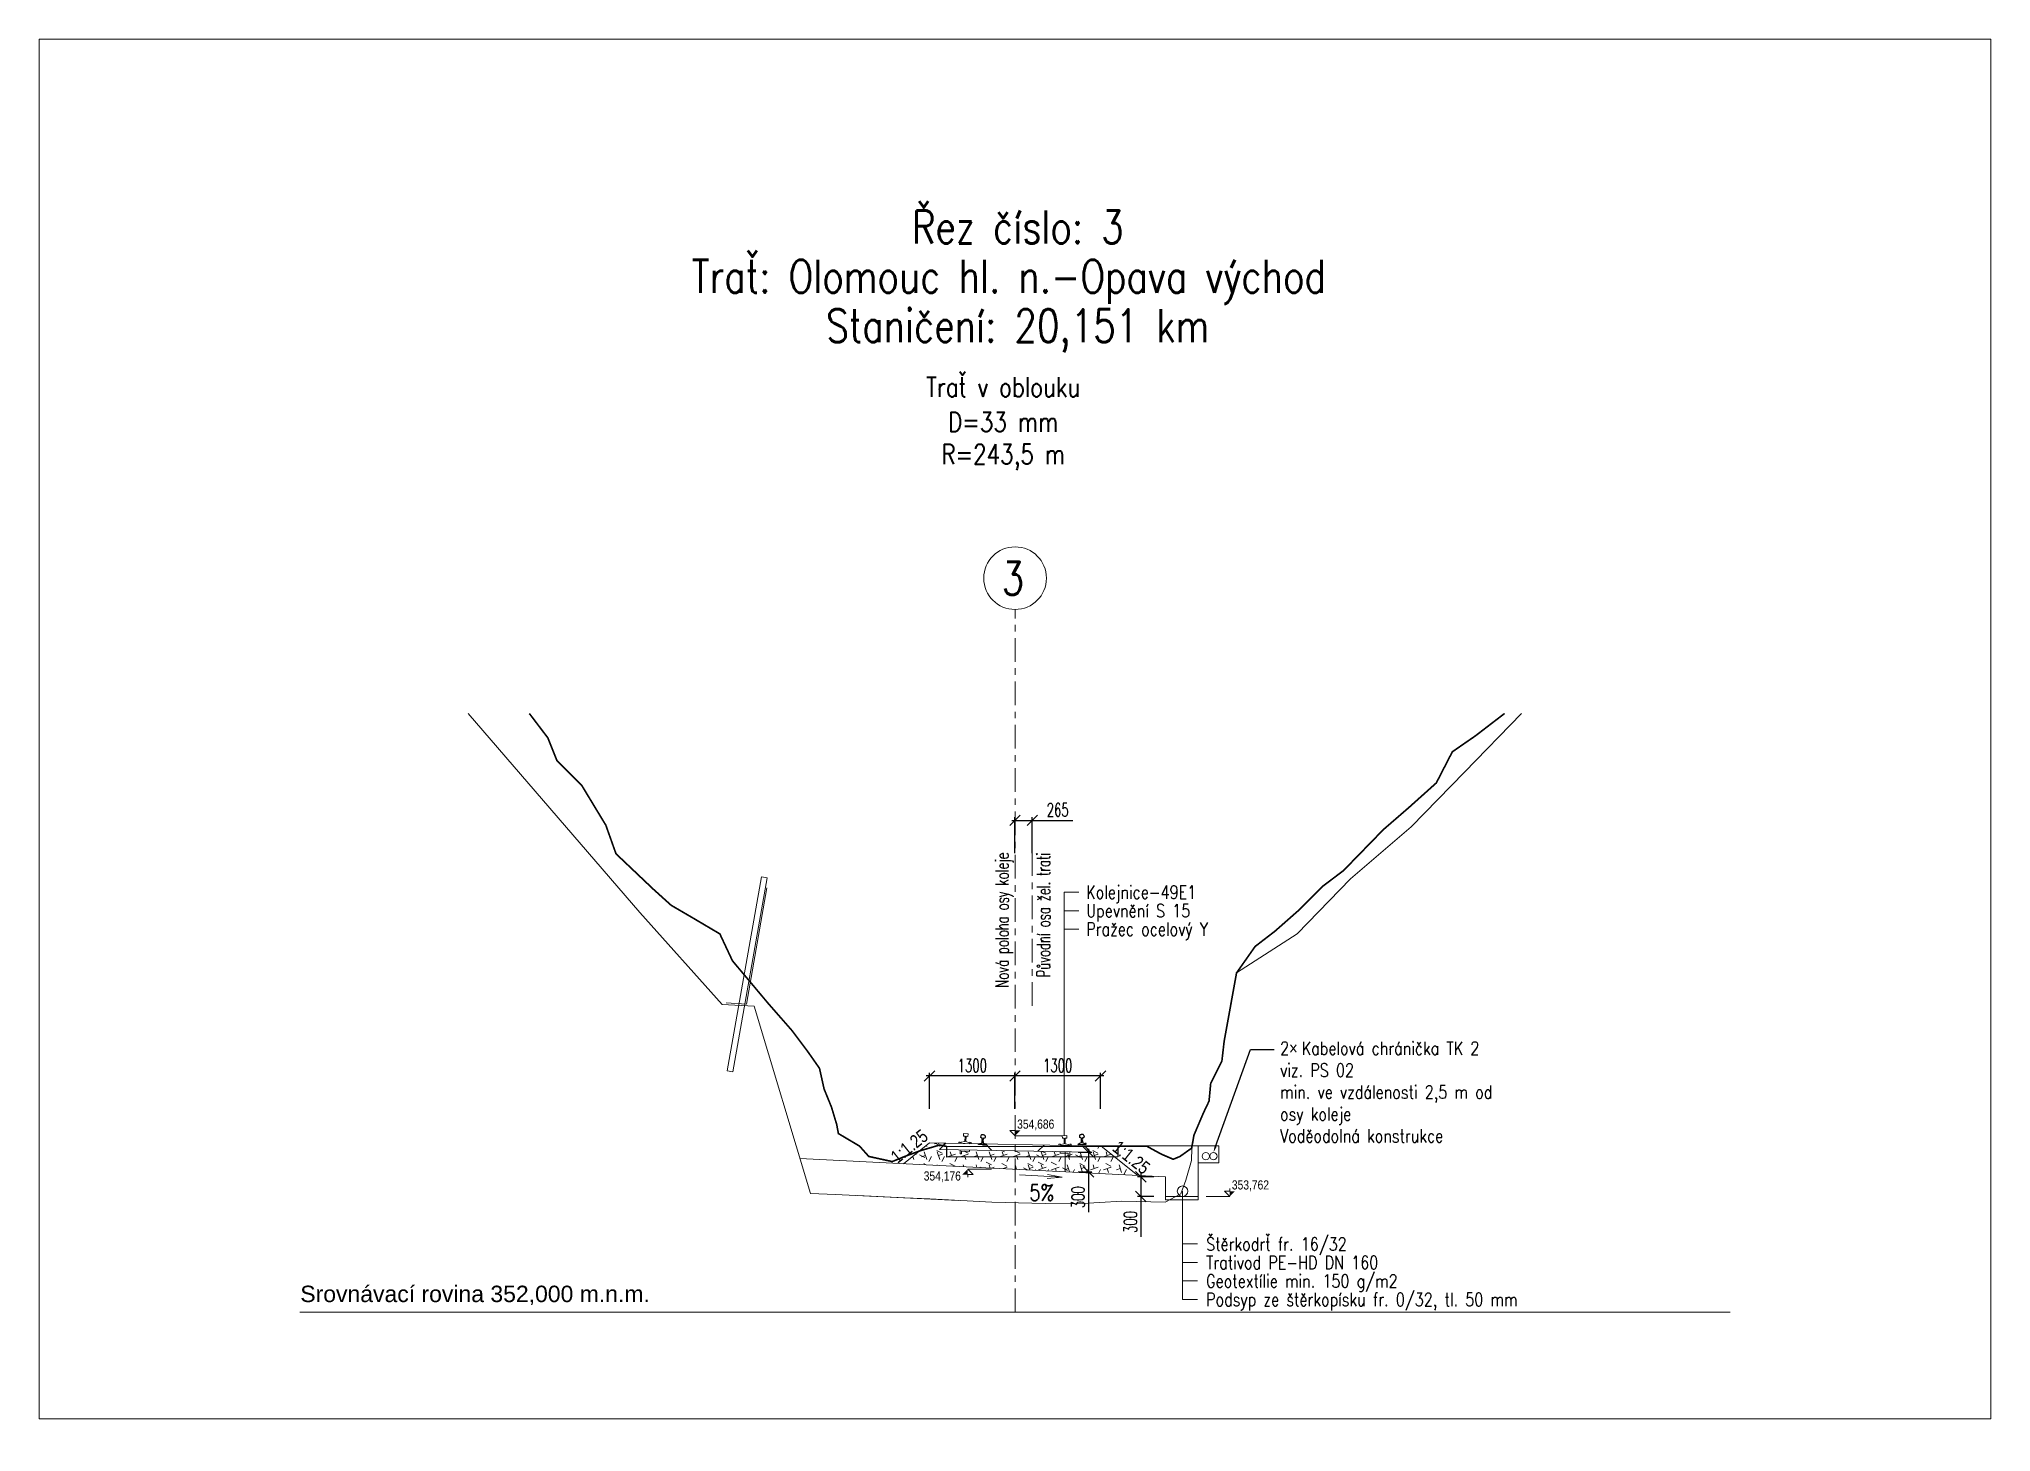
# Model space of a CAD drawing. Header units: millimetres. Extents: x -533422 to -532014, y -1115269 to -1112931.
# Drawn here: x -533342.11 to -533312.41, y -1112952.4 to -1112931.2 of the extents above; entities that cross this region are included whole.
import ezdxf
from ezdxf import colors
from ezdxf.entities.mleader import LeaderData, LeaderLine
from ezdxf.enums import TextEntityAlignment as Align
from ezdxf.math import Vec2, Vec3

# ---------------------------------------------------------------- set-up
doc = ezdxf.new("R2010")
doc.units = ezdxf.units.MM
doc.header["$PDMODE"] = 3
doc.header["$PDSIZE"] = 0.5
doc.linetypes.add('ACAD_ISO10W100', pattern=[18, 12, -3, 0, -3])
for name, color, linetype in [('002 Linie  svahu', 8, 'Continuous'), ('_původní pražec-řezy', 7, 'Continuous'), ('_vodítka-řezy', 4, 'Continuous')]:
    doc.layers.add(name, color=color, linetype=linetype)
for name, color, linetype, lineweight in [('_popisy-řezy', 1, 'Continuous', 18), ('_příčné řezy-řezy', 1, 'Continuous', 20), ('_svršek-řezy', 1, 'Continuous', 18), ('_šrafy-řezy', 1, 'Continuous', 15), ('původní terén', 7, 'Continuous', 15), ('stránka A4', 3, 'Continuous', 0)]:
    doc.layers.add(name, color=color, linetype=linetype, lineweight=lineweight)
doc.styles.add('ARI 1_50(01)', font='arial.ttf', dxfattribs={"height": 0.2})
doc.styles.add('promile', font='romans71n.shx', dxfattribs={"width": 0.8})
doc.styles.get("Standard").update_dxf_attribs({"font": 'arial.ttf'})
doc.styles.add('Standard 1_100', font='romans.shx', dxfattribs={"width": 0.65, "height": 0.2})
doc.styles.add('‰', font='romans71n.shx', dxfattribs={"width": 0.8})
doc.dimstyles.new('1_100', dxfattribs={"dimtxt": 0.2, "dimasz": 0.16, "dimexe": 0.05, "dimexo": 0.2, "dimgap": 0.06, "dimtad": 1, "dimdec": 0, "dimlfac": 1000, "dimrnd": 5, "dimzin": 0, "dimtxsty": 'Standard 1_100', "dimblk": 'OBLIQUE', "dimcen": 2.5, "dimdle": 0.05, "dimclrd": 256, "dimclre": 256, "dimclrt": 1, "dimadec": 0, "dimazin": 0, "dimtfac": 1, "dimtdec": 0, "dimtmove": 0, "dimatfit": 3, "dimfxl": 0.5, "dimfxlon": 1, "dimtfillclr": 256, "dimarcsym": 0})

msp = doc.modelspace()

# ---------------------------------------------------------------- texts
at = {"layer": '_popisy-řezy', "linetype": 'Continuous', "lineweight": 13, "style": 'promile', "width": 0.8}
for s, height, p in [('Řez číslo: 3', 0.5, (-533327.2131, -1112934.3104)), ('Trať: Olomouc hl. n.-Opava východ ', 0.5, (-533327.2131, -1112935.0604)), ('Staničení: 20,151 km', 0.5, (-533327.2131, -1112935.8104)), ('Trať v oblouku', 0.3, (-533327.4357, -1112936.6458)), ('D=33 mm', 0.3, (-533327.4357, -1112937.1766)), ('R=243,5 m', 0.3, (-533327.4357, -1112937.6669))]:
    msp.add_text(s, height=height, dxfattribs=at).set_placement(p, align=Align.CENTER)
at = {"layer": '_popisy-řezy', "color": 1, "lineweight": 13, "style": 'promile', "width": 0.8}
msp.add_text('3', height=0.5, dxfattribs=at).set_placement((-533327.2877, -1112939.6561), align=Align.CENTER)
at = {"layer": '_popisy-řezy', "linetype": 'Continuous', "style": '‰', "width": 0.8}
for s, p in [(' Kolejnice-49E1', (-533326.282, -1112944.1847)), (' Upevnění S 15', (-533326.282, -1112944.466)), (' Pražec ocelový Y', (-533326.282, -1112944.7472)), ('Štěrkodrť fr. 16/32', (-533324.3477, -1112949.5403)), ('Trativod PE-HD DN 160', (-533324.3477, -1112949.8215)), ('Geotextílie min. 150 g/m2', (-533324.3477, -1112950.1028)), ('Podsyp ze štěrkopísku fr. 0/32, tl. 50 mm', (-533324.3477, -1112950.384))]:
    msp.add_text(s, height=0.2, dxfattribs=at).set_placement(p, align=Align.MIDDLE_LEFT)
at = {"layer": '_popisy-řezy', "linetype": 'Continuous', "lineweight": 13, "width": 0.8}
for rotation, p in [(38.65981, (-533328.8018, -1112948.1291)), (321.52171, (-533325.5472, -1112948.2994))]:
    msp.add_text('1:1.25', height=0.2, rotation=rotation, dxfattribs=at).set_placement(p, align=Align.CENTER)
at = {"layer": '_popisy-řezy', "linetype": 'Continuous', "lineweight": 13, "style": 'promile', "width": 0.8}
msp.add_text('5%', height=0.25, dxfattribs=at).set_placement((-533327.037, -1112948.8813))
at = {"layer": '_popisy-řezy', "color": 1, "lineweight": 15, "style": 'ARI 1_50(01)'}
msp.add_text('Srovnávací rovina 352,000 m.n.m.', height=0.25, rotation=0, dxfattribs=at).set_placement((-533338.1302, -1112950.4238))
at = {"layer": '_svršek-řezy', "width": 0.8}
for s, p in [('354,686', (-533327.2232, -1112947.7845)), ('354,176', (-533328.6445, -1112948.5737)), ('353,762', (-533323.956, -1112948.7099))]:
    msp.add_text(s, height=0.14, dxfattribs=at).set_placement(p)
at = {"layer": '_vodítka-řezy', "color": 1, "lineweight": 15, "style": 'Standard 1_100', "width": 0.65}
msp.add_text('Nová poloha osy koleje', height=0.2, rotation=90, dxfattribs=at).set_placement((-533327.3525, -1112943.581), align=Align.RIGHT)

# ---------------------------------------------------------------- blocks, each defined once
blk = doc.blocks.new('RC_VYZNA')
for p, q in [((-2, 2), (0, 2)), ((0, 0), (-2, 2)), ((0, 2), (0, 3))]:
    blk.add_line(p, q)
blk.add_solid([(0, 0), (0, 0), (0, 2), (2, 2)])
blk = doc.blocks.new('Původní svršek')
at = {"layer": '_vodítka-řezy', "color": 12, "linetype": 'ACAD_ISO10W100', "lineweight": 0, "ltscale": 0.03, "extrusion": (0, 1, 6.12303e-17)}
blk.add_line((-675139.828, -974938.843), (-675139.828, -974936.508), dxfattribs=at)
at = {"layer": '_vodítka-řezy', "style": 'Standard 1_100', "width": 0.65}
blk.add_text('Původní osa žel. trati', height=0.2, rotation=90, dxfattribs=at).set_placement((-675139.558, -974936.508), align=Align.RIGHT)
blk = doc.blocks.new('A$C249728DF')
at = {"color": 7}
for p, q in [((0.715, 0.105), (0.717, 0.08)), ((0.74, 0.075), (0.719, 0.079)), ((0.752, 0.026), (0.749, 0.056)), ((0.766, 0.028), (0.762, 0.058)), ((0.766, 0.078), (0.785, 0.087)), ((0.782, 0.114), (0.786, 0.09)), ((-0.807, -0.149), (-0.807, -0.143)), ((-0.805, -0.14), (-0.792, -0.138)), ((-0.744, -0.149), (-0.805, -0.151)), ((-0.759, -0.127), (-0.784, -0.136)), ((-0.782, -0.015), (-0.783, -0.039)), ((-0.761, -0.048), (-0.781, -0.041)), ((-0.753, -0.097), (-0.754, -0.067)), ((-0.744, -0.149), (-0.683, -0.147)), ((-0.739, -0.097), (-0.74, -0.067)), ((-0.735, -0.047), (-0.714, -0.039)), ((-0.731, -0.126), (-0.705, -0.133)), ((-0.715, -0.013), (-0.713, -0.037)), ((-0.685, -0.136), (-0.698, -0.135)), ((-0.682, -0.145), (-0.682, -0.139)), ((0.704, -0.031), (0.703, -0.025)), ((0.705, -0.022), (0.718, -0.018)), ((0.766, -0.025), (0.706, -0.033)), ((0.749, -0.004), (0.725, -0.016)), ((0.766, -0.025), (0.827, -0.017)), ((0.777, 0), (0.804, -0.005)), ((0.824, -0.006), (0.811, -0.006)), ((0.828, -0.015), (0.827, -0.009))]:
    blk.add_line(p, q, dxfattribs=at)
blk.add_lwpolyline([(-1.269, -0.381), (-1.283, -0.219), (1.309, -0.006), (1.322, -0.168), (-1.269, -0.381)], dxfattribs=at)
for centre, radius, start, end in [((-0.74, -0.3), 0.3, 90.0237, 91.8383), ((-0.74, -0.08), 0.08, 80.204, 90.0475), ((0.728, 0.106), 0.013, 109.1975, 184.2723), ((0.719, 0.081), 0.002, 184.2723, 259.1282), ((0.75, 0.043), 0.08, 99.3539, 109.1975), ((0.786, -0.174), 0.3, 97.5631, 99.3778), ((0.739, 0.068), 0.007, 17.9715, 79.1282), ((0.669, 0.045), 0.08, 7.5631, 17.9715), ((0.786, -0.174), 0.3, 95.7485, 97.5631), ((0.746, 0.002), 0.007, 295.9902, 356.0557), ((0.634, 0.01), 0.12, 356.0557, 7.5631), ((0.764, 0.045), 0.08, 85.9288, 95.7724), ((0.769, 0.072), 0.007, 115.9981, 177.1547), ((0.842, 0.068), 0.08, 177.1547, 187.5631), ((0.885, 0.044), 0.12, 187.5631, 199.0706), ((0.769, 0.111), 0.013, 10.854, 85.9288), ((0.779, 0.007), 0.007, 199.0706, 259.136), ((0.784, 0.089), 0.002, 295.9981, 10.854), ((-0.804, -0.143), 0.003, 99.583, 181.8383), ((-0.805, -0.149), 0.0015, 181.8383, 271.8383), ((-0.798, -0.098), 0.04, 279.583, 290.2654), ((-0.781, -0.039), 0.002, 178.5474, 253.4034), ((-0.769, -0.015), 0.013, 103.4727, 178.5474), ((-0.754, -0.08), 0.08, 93.6291, 103.4727), ((-0.763, -0.054), 0.007, 12.2467, 73.4034), ((-0.74, -0.3), 0.3, 91.8383, 93.653), ((-0.762, -0.12), 0.007, 290.2654, 350.3308), ((-0.834, -0.07), 0.08, 1.8383, 12.2467), ((-0.873, -0.101), 0.12, 350.3308, 1.8383), ((-0.66, -0.064), 0.08, 171.4299, 181.8383), ((-0.732, -0.053), 0.007, 110.2733, 171.4299), ((-0.619, -0.093), 0.12, 181.8383, 193.3458), ((-0.729, -0.119), 0.007, 193.3458, 253.4112), ((-0.728, -0.014), 0.013, 5.1292, 80.204), ((-0.715, -0.037), 0.002, 290.2733, 5.1292), ((-0.694, -0.095), 0.04, 253.4112, 264.0936), ((-0.685, -0.139), 0.003, 1.8383, 84.0936), ((-0.683, -0.145), 0.0015, 271.8383, 1.8383), ((0.706, -0.025), 0.003, 105.3078, 187.5631), ((0.706, -0.031), 0.0015, 187.5631, 277.5631), ((0.708, 0.02), 0.04, 285.3078, 295.9902), ((0.811, 0.034), 0.04, 259.136, 269.8184), ((0.824, -0.009), 0.003, 7.5631, 89.8184), ((0.827, -0.015), 0.0015, 277.5631, 7.5631)]:
    blk.add_arc(centre, radius, start, end, dxfattribs=at)
blk = doc.blocks.new('_Oblique')
at = {"color": 0, "linetype": 'ByBlock', "lineweight": -2}
blk.add_line((0.5, 0.5), (-0.5, -0.5), dxfattribs=at)
blk = doc.blocks.new('*D97')
at = {"layer": '_příčné řezy-řezy', "linetype": 'Continuous', "lineweight": -2}
for p, q in [((-533327.206, -1112946.982), (-533328.606, -1112946.982)), ((-533328.556, -1112947.482), (-533328.556, -1112946.932)), ((-533327.256, -1112946.982), (-533327.256, -1112947.032))]:
    blk.add_line(p, q, dxfattribs=at)
at = {"layer": 'Defpoints', "color": 0}
for p in [(-533328.556, -1112946.982), (-533327.256, -1112946.947), (-533328.556, -1112948.101)]:
    blk.add_point(p, dxfattribs=at)
at = {"layer": '_příčné řezy-řezy', "lineweight": -2, "xscale": 0.16, "yscale": 0.16, "zscale": 0.16, "rotation": 180}
blk.add_blockref('_Oblique', (-533328.556, -1112946.982), dxfattribs=at)
at = {"layer": '_příčné řezy-řezy', "lineweight": -2, "xscale": 0.16, "yscale": 0.16, "zscale": 0.16}
blk.add_blockref('_Oblique', (-533327.256, -1112946.982), dxfattribs=at)
at = {"layer": '_příčné řezy-řezy', "color": 1, "lineweight": 9, "insert": (-533327.906, -1112946.822), "char_height": 0.2, "attachment_point": 5, "style": 'Standard 1_100'}
blk.add_mtext('1300', dxfattribs=at)
blk = doc.blocks.new('*D98')
at = {"layer": '_příčné řezy-řezy', "linetype": 'Continuous', "lineweight": -2}
for p, q in [((-533325.906, -1112946.982), (-533327.306, -1112946.982)), ((-533327.256, -1112947.482), (-533327.256, -1112946.932)), ((-533325.956, -1112947.482), (-533325.956, -1112946.932))]:
    blk.add_line(p, q, dxfattribs=at)
at = {"layer": 'Defpoints', "color": 0}
for p in [(-533327.256, -1112946.982), (-533327.256, -1112948.101), (-533325.956, -1112948.101)]:
    blk.add_point(p, dxfattribs=at)
at = {"layer": '_příčné řezy-řezy', "lineweight": -2, "xscale": 0.16, "yscale": 0.16, "zscale": 0.16, "rotation": 180}
blk.add_blockref('_Oblique', (-533327.256, -1112946.982), dxfattribs=at)
at = {"layer": '_příčné řezy-řezy', "lineweight": -2, "xscale": 0.16, "yscale": 0.16, "zscale": 0.16}
blk.add_blockref('_Oblique', (-533325.956, -1112946.982), dxfattribs=at)
at = {"layer": '_příčné řezy-řezy', "color": 1, "lineweight": 9, "insert": (-533326.606, -1112946.822), "char_height": 0.2, "attachment_point": 5, "style": 'Standard 1_100'}
blk.add_mtext('1300', dxfattribs=at)
blk = doc.blocks.new('*D115')
at = {"layer": '_příčné řezy-řezy', "linetype": 'Continuous', "lineweight": -2}
for p, q in [((-533327.256, -1112943.591), (-533327.256, -1112943.041)), ((-533326.992, -1112943.591), (-533326.992, -1112943.041)), ((-533327.306, -1112943.091), (-533326.992, -1112943.091)), ((-533326.992, -1112943.091), (-533326.377, -1112943.091))]:
    blk.add_line(p, q, dxfattribs=at)
at = {"layer": 'Defpoints', "color": 0}
for p in [(-533326.992, -1112943.091), (-533327.256, -1112943.878), (-533326.992, -1112943.881)]:
    blk.add_point(p, dxfattribs=at)
at = {"layer": '_příčné řezy-řezy', "lineweight": -2, "xscale": 0.16, "yscale": 0.16, "zscale": 0.16, "rotation": 180}
blk.add_blockref('_Oblique', (-533327.256, -1112943.091), dxfattribs=at)
at = {"layer": '_příčné řezy-řezy', "lineweight": -2, "xscale": 0.16, "yscale": 0.16, "zscale": 0.16}
blk.add_blockref('_Oblique', (-533326.992, -1112943.091), dxfattribs=at)
at = {"layer": '_příčné řezy-řezy', "color": 1, "lineweight": 9, "insert": (-533326.605, -1112942.931), "char_height": 0.2, "attachment_point": 5, "style": 'Standard 1_100'}
blk.add_mtext('265', dxfattribs=at)
blk = doc.blocks.new('*D140')
at = {"layer": '_příčné řezy-řezy', "linetype": 'Continuous', "lineweight": -2}
for p, q in [((-533326.137, -1112948.09), (-533326.137, -1112948.44)), ((-533326.294, -1112948.14), (-533326.087, -1112948.14)), ((-533326.294, -1112948.44), (-533326.087, -1112948.44)), ((-533326.137, -1112948.44), (-533326.137, -1112949.054))]:
    blk.add_line(p, q, dxfattribs=at)
at = {"layer": 'Defpoints', "color": 0}
for p in [(-533326.494, -1112948.14), (-533326.494, -1112948.44), (-533326.137, -1112948.44)]:
    blk.add_point(p, dxfattribs=at)
at = {"layer": '_příčné řezy-řezy', "lineweight": -2, "xscale": 0.16, "yscale": 0.16, "zscale": 0.16}
for p, rotation in [((-533326.137, -1112948.14), 90), ((-533326.137, -1112948.44), 270)]:
    blk.add_blockref('_Oblique', p, dxfattribs=dict(at, rotation=rotation))
at = {"layer": '_příčné řezy-řezy', "color": 1, "lineweight": 9, "insert": (-533326.297, -1112948.827), "char_height": 0.2, "attachment_point": 5, "rotation": 90, "style": 'Standard 1_100'}
blk.add_mtext('300', dxfattribs=at)
blk = doc.blocks.new('*D141')
at = {"layer": '_příčné řezy-řezy', "linetype": 'Continuous', "lineweight": -2}
for p, q in [((-533325.144, -1112948.517), (-533325.39, -1112948.517)), ((-533325.34, -1112948.467), (-533325.34, -1112948.817)), ((-533325.144, -1112948.817), (-533325.39, -1112948.817)), ((-533325.34, -1112948.817), (-533325.34, -1112949.431))]:
    blk.add_line(p, q, dxfattribs=at)
at = {"layer": 'Defpoints', "color": 0}
for p in [(-533324.944, -1112948.517), (-533325.34, -1112948.817), (-533324.944, -1112948.817)]:
    blk.add_point(p, dxfattribs=at)
at = {"layer": '_příčné řezy-řezy', "lineweight": -2, "xscale": 0.16, "yscale": 0.16, "zscale": 0.16}
for p, rotation in [((-533325.34, -1112948.517), 90), ((-533325.34, -1112948.817), 270)]:
    blk.add_blockref('_Oblique', p, dxfattribs=dict(at, rotation=rotation))
at = {"layer": '_příčné řezy-řezy', "color": 1, "lineweight": 9, "insert": (-533325.5, -1112949.204), "char_height": 0.2, "attachment_point": 5, "rotation": 90, "style": 'Standard 1_100'}
blk.add_mtext('300', dxfattribs=at)

# ---------------------------------------------------------------- dimensions: what is measured, and where the dimension line sits
at = {"layer": '_příčné řezy-řezy', "linetype": 'Continuous', "lineweight": 9}
for base, p1, p2, picture, middle in [((-533326.9917, -1112943.0911), (-533327.2557, -1112943.8779), (-533326.9917, -1112943.8812), '*D115', (-533326.6046, -1112942.9311)), ((-533328.5557, -1112946.9818), (-533327.2557, -1112946.9469), (-533328.5557, -1112948.1009), '*D97', (-533327.9057, -1112946.8218)), ((-533327.2557, -1112946.9818), (-533325.9557, -1112948.1009), (-533327.2557, -1112948.1009), '*D98', (-533326.6057, -1112946.8218))]:
    dim = msp.add_linear_dim(base=base, p1=p1, p2=p2, dimstyle='1_100', dxfattribs=at)
    dim.commit()
    dim.dimension.update_dxf_attribs({"geometry": picture, "text_midpoint": middle})
for base, p1, p2, picture, middle in [((-533326.1365, -1112948.4397), (-533326.4936, -1112948.1397), (-533326.4936, -1112948.4397), '*D140', (-533326.2965, -1112948.8269)), ((-533325.3399, -1112948.817), (-533324.9445, -1112948.517), (-533324.9445, -1112948.817), '*D141', (-533325.4999, -1112949.2041))]:
    dim = msp.add_linear_dim(base=base, p1=p1, p2=p2, angle=90, dimstyle='1_100', dxfattribs=at)
    dim.commit()
    dim.dimension.update_dxf_attribs({"geometry": picture, "text_midpoint": middle})

# ---------------------------------------------------------------- hatches: boundary and pattern name
at = {"layer": '_šrafy-řezy', "linetype": 'Continuous'}
h = msp.add_hatch(dxfattribs=at)
h.set_pattern_fill('UNIHER', color=1, scale=0.05, style=0)
h.set_pattern_definition([(18.435, (141812.83852, -138008.09968), (0.197642177225, 0.197642530296), [0.0625, -0.5, 0.125, -0.5625]), (18.435, (141812.97687, -138008.11944), (0.197642177225, 0.197642530296), [0.125, -0.5, 0.0625, -0.5625]), (108.435, (141812.8583, -138008.15897), (0.197642177225, 0.197642530296), [0.125, -0.5, 0.125, -0.5]), (108.435, (141812.8583, -138007.96133), (0.197642177225, 0.197642530296), [0.125, -0.5, 0.125, -0.5]), (108.435, (141813.03617, -138008.09968), (0.197642177225, 0.197642530296), [0.0625, -0.5625]), (108.435, (141812.66065, -138007.96133), (0.197642177225, 0.197642530296), [0.0625, -0.5625]), (333.435, (141812.89782, -138008.07991), (0.197642294287, 0.19764242375), [0.0883885, -0.79549515, 0.0883885, -0.79549515]), (333.435, (141812.50253, -138007.88227), (0.197642294287, 0.19764242375), [0.08838835, -1.6793786]), (333.435, (141813.09546, -138008.07991), (0.197642294287, 0.19764242375), [0.0883885, -0.35385534, 0.0883885, -1.23743685]), (333.435, (141812.70017, -138007.88227), (0.197642294287, 0.19764242375), [0.08838835, -1.6793786]), (333.435, (141813.2931, -138008.07991), (0.197642294287, 0.19764242375), [0.0883885, -0.79549515, 0.0883885, -0.79549515]), (333.435, (141813.68839, -138008.27756), (0.197642294287, 0.19764242375), [0.08838835, -1.6793786]), (63.435, (141812.81876, -138008.04038), (-0.197643635928, -0.197641752932), [0.08839, -0.35355, 0.08839, -0.7955, 0.08839, -0.35355])])
h.paths.add_polyline_path([(-533326.4936, -1112948.1575), (-533326.5685, -1112948.1561), (-533326.5681, -1112948.1348), (-533327.9455, -1112948.1078), (-533327.9459, -1112948.129), (-533328.07, -1112948.1266), (-533328.0708, -1112948.1657), (-533328.092, -1112948.1652), (-533328.0908, -1112948.1049), (-533328.4066, -1112948.0987), (-533328.3097, -1112948.0056), (-533328.5557, -1112948.0008), (-533328.9508, -1112948.3168), (-533326.4936, -1112948.4397)])
h.paths.add_polyline_path([(-533325.9479, -1112948.0471), (-533326.2001, -1112948.0471), (-533326.107, -1112948.1439), (-533326.4228, -1112948.1377), (-533326.4239, -1112948.198), (-533326.4452, -1112948.1976), (-533326.4444, -1112948.1585), (-533326.4936, -1112948.1575), (-533326.4936, -1112948.4397), (-533325.388, -1112948.495)])

# ---------------------------------------------------------------- linework, layer by layer
at = {"layer": '002 Linie  svahu', "color": 1, "linetype": 'Continuous', "lineweight": 18, "ltscale": 0.25, "flags": 128}
for points in [[(-533328.119, -1112948.8749), (-533329.9862, -1112948.7883), (-533330.3694, -1112948.7714), (-533331.2257, -1112945.9171), (-533331.7091, -1112945.8956), (-533331.7091, -1112945.8956), (-533332.9626, -1112944.496), (-533335.5785, -1112941.4642)], [(-533323.8848, -1112945.4131), (-533322.9613, -1112944.8184), (-533322.1514, -1112943.9833), (-533321.2296, -1112943.1913), (-533320.4184, -1112942.3577), (-533319.5494, -1112941.4642)], [(-533331.0309, -1112944.117), (-533331.3428, -1112945.89), (-533331.6497, -1112945.871)], [(-533329.651, -1112948.8032), (-533329.651, -1112948.8032), (-533329.651, -1112948.8032), (-533328.934, -1112948.8351), (-533328.5509, -1112948.8521), (-533327.6059, -1112948.9019), (-533326.7959, -1112948.9209), (-533326.3088, -1112948.9301), (-533325.632, -1112948.8879), (-533324.9693, -1112948.9019), (-533324.7334, -1112948.777), (-533324.6541, -1112948.5694), (-533324.571, -1112948.2702), (-533324.5672, -1112948.0796)]]:
    msp.add_lwpolyline(points, dxfattribs=at)
msp.add_lwpolyline([(-533331.6365, -1112946.905), (-533331.1152, -1112943.9506), (-533331.0276, -1112943.9661), (-533331.5488, -1112946.9204)], close=True, dxfattribs=at)
at = {"layer": '_popisy-řezy', "linetype": 'Continuous'}
for p, q in [((-533326.507, -1112947.8906), (-533326.507, -1112944.1847)), ((-533326.507, -1112944.1847), (-533326.282, -1112944.1847)), ((-533326.507, -1112944.466), (-533326.282, -1112944.466)), ((-533326.507, -1112944.7472), (-533326.282, -1112944.7472)), ((-533324.7057, -1112948.7338), (-533324.7057, -1112950.3818)), ((-533324.7057, -1112949.538), (-533324.4777, -1112949.538)), ((-533324.7057, -1112949.8193), (-533324.4777, -1112949.8193)), ((-533324.7057, -1112950.1005), (-533324.4777, -1112950.1005)), ((-533324.7057, -1112950.3818), (-533324.4777, -1112950.3818))]:
    msp.add_line(p, q, dxfattribs=at)
at = {"layer": '_popisy-řezy', "linetype": 'Continuous', "lineweight": 13}
for p, q in [((-533327.1863, -1112948.4885), (-533326.5387, -1112948.523)), ((-533326.5387, -1112948.523), (-533326.7654, -1112948.5407)), ((-533326.5387, -1112948.523), (-533326.7622, -1112948.4813))]:
    msp.add_line(p, q, dxfattribs=at)
at = {"layer": '_popisy-řezy', "color": 1, "lineweight": 13}
msp.add_circle((-533327.2545, -1112939.4046), 0.4767, dxfattribs=at)
at = {"layer": '_svršek-řezy', "linetype": 'Continuous'}
for p, q in [((-533328.5557, -1112948.0008), (-533328.9506, -1112948.3167)), ((-533328.3097, -1112948.0056), (-533328.5557, -1112948.0008)), ((-533326.2001, -1112948.0471), (-533325.9479, -1112948.0471)), ((-533325.9479, -1112948.0471), (-533325.3888, -1112948.4944)), ((-533325.9479, -1112948.0471), (-533324.1532, -1112948.0471)), ((-533324.1532, -1112948.3065), (-533324.1532, -1112948.0471)), ((-533330.5294, -1112948.2379), (-533324.9664, -1112948.5161)), ((-533326.4936, -1112948.1363), (-533326.4936, -1112948.4397)), ((-533324.4668, -1112948.3065), (-533324.1532, -1112948.3065)), ((-533324.9664, -1112948.5161), (-533324.9664, -1112948.8661)), ((-533324.9664, -1112948.8161), (-533324.4668, -1112948.8161)), ((-533324.9664, -1112948.8661), (-533324.4668, -1112948.8661))]:
    msp.add_line(p, q, dxfattribs=at)
at = {"layer": '_svršek-řezy', "lineweight": 13}
for p, q in [((-533328.3097, -1112948.0056), (-533328.4066, -1112948.0987)), ((-533328.4066, -1112948.0987), (-533326.107, -1112948.1439)), ((-533326.2001, -1112948.0471), (-533328.3097, -1112948.0056)), ((-533328.1102, -1112948.0095), (-533328.1097, -1112947.9883)), ((-533328.0885, -1112947.9887), (-533328.1097, -1112947.9883)), ((-533328.0885, -1112947.9887), (-533328.0889, -1112948.0099)), ((-533327.9432, -1112947.9916), (-533327.9436, -1112948.0128)), ((-533327.9432, -1112947.9916), (-533327.922, -1112947.992)), ((-533327.9224, -1112948.0132), (-533327.922, -1112947.992)), ((-533327.6998, -1112948.0176), (-533327.6067, -1112948.1144)), ((-533326.81, -1112948.0351), (-533326.9069, -1112948.1282)), ((-533326.5874, -1112948.0394), (-533326.587, -1112948.0182)), ((-533326.5658, -1112948.0186), (-533326.587, -1112948.0182)), ((-533326.5658, -1112948.0186), (-533326.5662, -1112948.0399)), ((-533326.4205, -1112948.0215), (-533326.4209, -1112948.0427)), ((-533326.4205, -1112948.0215), (-533326.3993, -1112948.0219)), ((-533326.3997, -1112948.0431), (-533326.3993, -1112948.0219)), ((-533326.2001, -1112948.0471), (-533326.107, -1112948.1439)), ((-533324.4668, -1112948.8661), (-533324.4668, -1112948.0471)), ((-533328.092, -1112948.1652), (-533328.0908, -1112948.1049)), ((-533328.0708, -1112948.1657), (-533328.092, -1112948.1652)), ((-533328.07, -1112948.1266), (-533328.0708, -1112948.1657)), ((-533327.9459, -1112948.129), (-533328.07, -1112948.1266)), ((-533327.9455, -1112948.1078), (-533327.9459, -1112948.129)), ((-533326.5681, -1112948.1348), (-533326.5685, -1112948.1561)), ((-533326.5685, -1112948.1561), (-533326.4444, -1112948.1585)), ((-533326.4444, -1112948.1585), (-533326.4452, -1112948.1976)), ((-533326.4452, -1112948.1976), (-533326.4239, -1112948.198)), ((-533326.4239, -1112948.198), (-533326.4228, -1112948.1377))]:
    msp.add_line(p, q, dxfattribs=at)
at = {"layer": '_svršek-řezy', "linetype": 'Continuous', "lineweight": 13}
for p, q in [((-533328.0765, -1112948.0039), (-533328.075, -1112947.9907)), ((-533328.0765, -1112948.0039), (-533328.075, -1112947.9907)), ((-533327.9518, -1112948.0126), (-533328.0765, -1112948.0039)), ((-533327.9518, -1112948.0126), (-533328.0765, -1112948.0039)), ((-533328.075, -1112947.9907), (-533328.0193, -1112947.9809)), ((-533328.075, -1112947.9907), (-533328.0193, -1112947.9809)), ((-533328.04, -1112947.8972), (-533328.0372, -1112947.8573)), ((-533328.04, -1112947.8972), (-533328.0372, -1112947.8573)), ((-533328.0136, -1112947.8991), (-533328.04, -1112947.8972)), ((-533328.0136, -1112947.8991), (-533328.04, -1112947.8972)), ((-533328.0372, -1112947.8573), (-533327.9704, -1112947.862)), ((-533328.0372, -1112947.8573), (-533327.9704, -1112947.862)), ((-533328.0193, -1112947.9809), (-533328.0136, -1112947.8991)), ((-533327.9996, -1112947.9), (-533328.0053, -1112947.9818)), ((-533327.9996, -1112947.9), (-533328.0053, -1112947.9818)), ((-533328.0053, -1112947.9818), (-533327.9501, -1112947.9998)), ((-533328.0053, -1112947.9818), (-533327.9501, -1112947.9998)), ((-533327.9732, -1112947.9019), (-533327.9996, -1112947.9)), ((-533327.9732, -1112947.9019), (-533327.9996, -1112947.9)), ((-533327.9704, -1112947.862), (-533327.9732, -1112947.9019)), ((-533327.9704, -1112947.862), (-533327.9732, -1112947.9019)), ((-533327.9501, -1112947.9998), (-533327.9518, -1112948.0126)), ((-533327.9501, -1112947.9998), (-533327.9518, -1112948.0126)), ((-533326.5085, -1112948.0126), (-533326.5642, -1112948.0268)), ((-533326.5085, -1112948.0126), (-533326.5642, -1112948.0268)), ((-533326.5642, -1112948.0268), (-533326.5638, -1112948.0399)), ((-533326.5642, -1112948.0268), (-533326.5638, -1112948.0399)), ((-533326.5638, -1112948.0399), (-533326.4388, -1112948.0392)), ((-533326.5638, -1112948.0399), (-533326.4388, -1112948.0392)), ((-533326.4686, -1112947.8904), (-533326.5356, -1112947.8908)), ((-533326.5356, -1112947.8908), (-533326.5354, -1112947.9308)), ((-533326.5356, -1112947.8908), (-533326.5354, -1112947.9308)), ((-533326.5354, -1112947.9308), (-533326.5089, -1112947.9306)), ((-533326.5354, -1112947.9308), (-533326.5089, -1112947.9306)), ((-533326.5089, -1112947.9306), (-533326.5085, -1112948.0126)), ((-533326.5089, -1112947.9306), (-533326.5085, -1112948.0126)), ((-533326.4949, -1112947.9305), (-533326.4684, -1112947.9304)), ((-533326.4949, -1112947.9305), (-533326.4684, -1112947.9304)), ((-533326.4945, -1112948.0125), (-533326.4949, -1112947.9305)), ((-533326.4945, -1112948.0125), (-533326.4949, -1112947.9305)), ((-533326.4392, -1112948.026), (-533326.4945, -1112948.0125)), ((-533326.4392, -1112948.026), (-533326.4945, -1112948.0125)), ((-533326.4684, -1112947.9304), (-533326.4686, -1112947.8904)), ((-533326.4684, -1112947.9304), (-533326.4686, -1112947.8904)), ((-533326.4388, -1112948.0392), (-533326.4392, -1112948.026)), ((-533326.4388, -1112948.0392), (-533326.4392, -1112948.026))]:
    msp.add_line(p, q, dxfattribs=at)
at = {"layer": '_svršek-řezy'}
for p, q in [((-533327.2545, -1112947.8908), (-533326.5356, -1112947.8908)), ((-533327.9746, -1112948.4016), (-533327.6152, -1112948.4016)), ((-533324.3468, -1112948.8162), (-533323.9874, -1112948.8162))]:
    msp.add_line(p, q, dxfattribs=at)
at = {"layer": '_svršek-řezy', "color": 3, "linetype": 'Continuous'}
msp.add_circle((-533324.3518, -1112948.2021), 0.055, dxfattribs=at)
at = {"layer": '_svršek-řezy', "color": 6, "linetype": 'Continuous'}
msp.add_circle((-533324.2368, -1112948.2021), 0.055, dxfattribs=at)
at = {"layer": '_svršek-řezy', "lineweight": 13}
msp.add_circle((-533324.7057, -1112948.7361), 0.08, dxfattribs=at)
at = {"layer": '_vodítka-řezy', "color": 1, "linetype": 'ACAD_ISO10W100', "lineweight": 15, "ltscale": 0.03, "extrusion": (0, 1, 6.12303e-17)}
msp.add_line((-533327.2557, -1112950.5768), (-533327.2557, -1112939.8813), dxfattribs=at)
at = {"layer": '_vodítka-řezy', "color": 1, "lineweight": 15}
msp.add_lwpolyline([(-533338.1352, -1112950.5768), (-533316.3763, -1112950.5768)], dxfattribs=at)
at = {"layer": 'původní terén', "color": 250, "lineweight": 15, "const_width": 0.025}
for points in [[(-533328.2917, -1112948.0558), (-533328.4005, -1112948.0325), (-533328.6968, -1112948.1195), (-533328.932, -1112948.2066), (-533329.1238, -1112948.285), (-533329.481, -1112948.2066), (-533329.6204, -1112948.0499), (-533329.9429, -1112947.8583), (-533329.969, -1112947.719), (-533330.0474, -1112947.4578), (-533330.1607, -1112947.1791), (-533330.2304, -1112946.8657), (-533330.4134, -1112946.6044), (-533330.6487, -1112946.291), (-533331.0147, -1112945.873), (-533331.5549, -1112945.2287), (-533331.7466, -1112944.8194), (-533332.1736, -1112944.5669), (-533332.4873, -1112944.384), (-533332.7574, -1112944.1402), (-533333.327, -1112943.5995), (-533333.4812, -1112943.1653), (-533333.8457, -1112942.563), (-533334.2242, -1112942.1848), (-533334.3643, -1112941.8346), (-533334.6455, -1112941.4642)], [(-533325.6917, -1112948.0521), (-533325.5717, -1112948.0521), (-533325.3844, -1112948.0521), (-533325.2482, -1112948.0521), (-533325.0269, -1112948.1732), (-533324.8481, -1112948.2497), (-533324.7459, -1112948.2072), (-533324.5672, -1112948.0796), (-533324.5331, -1112947.8839), (-533324.3884, -1112947.5436), (-533324.3032, -1112947.365), (-533324.2777, -1112947.0928), (-533324.1074, -1112946.7525), (-533324.0734, -1112946.4547), (-533323.8848, -1112945.4131), (-533323.6022, -1112945.0109), (-533323.3025, -1112944.7799), (-533322.9428, -1112944.4633), (-533322.5746, -1112944.0953), (-533322.2578, -1112943.8557), (-533321.6498, -1112943.2311), (-533321.2645, -1112942.8974), (-533320.8449, -1112942.5209), (-533320.6015, -1112942.0478), (-533320.2455, -1112941.8015), (-533319.8067, -1112941.4642)]]:
    msp.add_lwpolyline(points, dxfattribs=at)
at = {"layer": 'stránka A4'}
for p, q in [((-533312.4057, -1112931.1982), (-533342.1057, -1112931.1982)), ((-533342.1057, -1112931.1982), (-533342.1057, -1112952.1982)), ((-533312.4057, -1112952.1982), (-533312.4057, -1112931.1982)), ((-533342.1057, -1112952.1982), (-533312.4057, -1112952.1982))]:
    msp.add_line(p, q, dxfattribs=at)

# ---------------------------------------------------------------- block references
at = {"layer": '_původní pražec-řezy', "rotation": 355.4657335379777}
msp.add_blockref('A$C249728DF', (-533326.9958, -1112947.9388), dxfattribs=at)
at = {"layer": '_svršek-řezy', "xscale": 0.04, "yscale": 0.04, "zscale": 0.04}
for p in [(-533327.2545, -1112947.8908), (-533323.9874, -1112948.8162)]:
    msp.add_blockref('RC_VYZNA', p, dxfattribs=at)
at = {"layer": '_svršek-řezy', "xscale": 0.04, "yscale": 0.04, "zscale": 0.04, "rotation": 180}
msp.add_blockref('RC_VYZNA', (-533327.9746, -1112948.4016), dxfattribs=at)
at = {"layer": '_vodítka-řezy', "color": 1, "lineweight": 15}
msp.add_blockref('Původní svršek', (141812.8359, -138007.0731), dxfattribs=at)
at = {"layer": '_vodítka-řezy'}
msp.add_blockref('Původní svršek', (141812.8359, -138007.0731), dxfattribs=at)

msp.set_redraw_order([(e.dxf.handle, doc.entitydb.next_handle()) for e in msp.query("TEXT MTEXT ATTDEF DIMENSION ARC_DIMENSION")])  # texts and dimensions are drawn at this point

# ---------------------------------------------------------------- leaders
at = {"layer": '_popisy-řezy', "color": 1, "lineweight": 13}
ml = msp.add_multileader_mtext('Standard', dxfattribs=at)
ml.set_content('2{\\fArial|b0|i0|c0|p34;× }Kabelová chránička TK 2\\Pviz. PS 02\\Pmin. ve vzdálenosti 2,5 m od \\Posy koleje\\PVoděodolná konstrukce ', color=1, style='‰')
ml.set_leader_properties()
ml.build(insert=Vec2(0, 0))
ml.multileader.update_dxf_attribs({"dogleg_length": 0.36, "arrow_head_size": 0.1})
ctx = ml.context
ctx.base_point, ctx.char_height, ctx.arrow_head_size, ctx.landing_gap_size, ctx.plane_origin = Vec3(-533323.3123, -1112946.5802), 0.2, 0.1, 0.09, Vec3(-533321.9527, -1112947.1431)
notes = []
notes.append((ctx, [(0, (1, 1, 0), (-533323.6723, -1112946.5802), (1, 0), 0.36, [(0, [(-533324.2368, -1112948.1471)], 256, [])])]))
ctx.mtext.insert, ctx.mtext.defined_height, ctx.mtext.flow_direction = Vec3(-533323.2223, -1112946.4602), 0.2, 5
for ctx, leaders in notes:
    for number, flags, end, landing, length, lines in leaders:
        leader = LeaderData()
        leader.index, (leader.has_last_leader_line, leader.has_dogleg_vector, leader.attachment_direction) = number, flags
        leader.last_leader_point, leader.dogleg_vector, leader.dogleg_length = Vec3(end), Vec3(landing), length
        for number, points, colour, breaks in lines:
            line = LeaderLine()
            line.index, line.vertices, line.color, line.breaks = number, Vec3.list(points), colors.encode_raw_color(colour), breaks
            leader.lines.append(line)
        ctx.leaders.append(leader)

doc.saveas('drawing.dxf')
